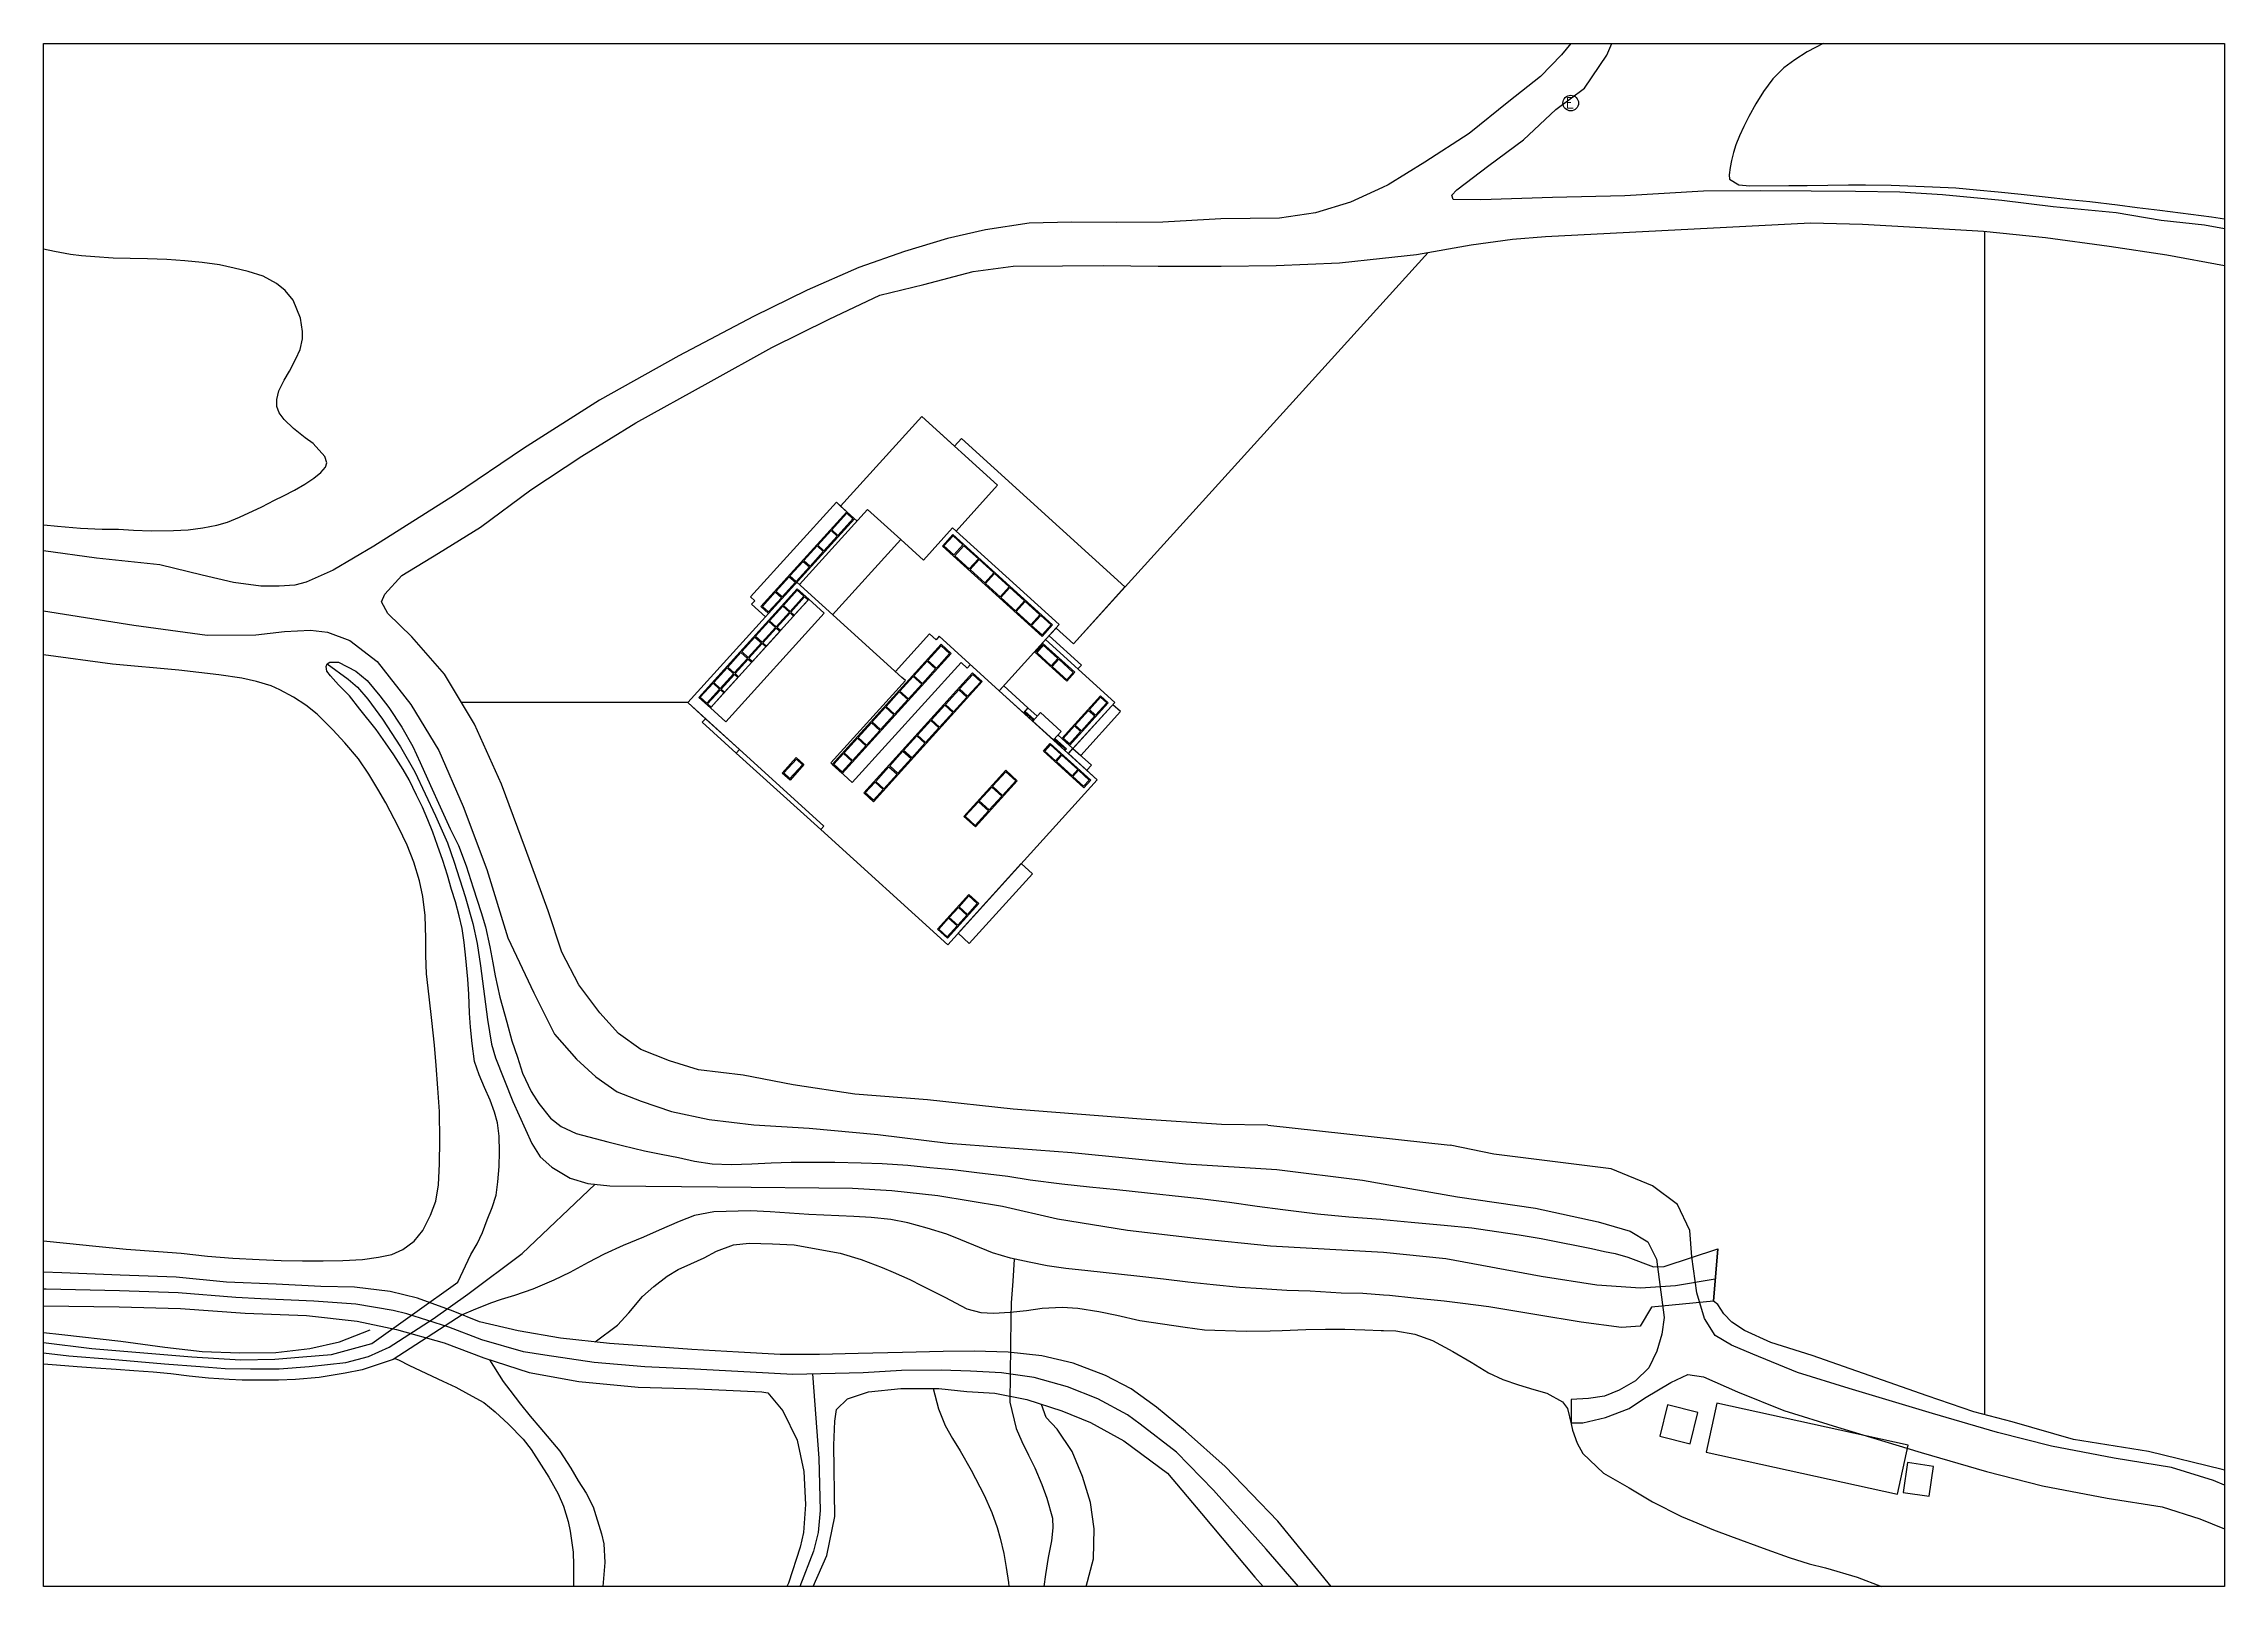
# Model space of a CAD drawing. Header units: millimetres. Extents: x 0 to 336000, y 0 to 193050.
# Drawn here: x 126000 to 336000, y 44550 to 193050 of the extents above; entities that cross this region are included whole.
import ezdxf

# ---------------------------------------------------------------- set-up
doc = ezdxf.new("R2010")
doc.units = ezdxf.units.MM
doc.header["$LTSCALE"] = 20
for name, color, linetype in [('AZ0202', 7, 'Continuous'), ('단면', 2, 'Continuous'), ('입면', 7, 'Continuous'), ('창호', 4, 'Continuous')]:
    doc.layers.add(name, color=color, linetype=linetype)
doc.styles.add('GHS', font='ROMANS', dxfattribs={"bigfont": 'NGSW.shx'})

# ---------------------------------------------------------------- blocks, each defined once
blk = doc.blocks.new('AZ0202')
at = {"layer": 'AZ0202'}
blk.add_circle((0, 0), 0.75, dxfattribs=at)
at = {"layer": 'AZ0202', "style": 'GHS'}
blk.add_text('E', height=1, dxfattribs=at).set_placement((-0.5, -0.48))

msp = doc.modelspace()

# ---------------------------------------------------------------- linework, layer by layer
for p, q in [((225162, 135288, -144408), (259318, 172956, -144408)), ((188024, 129613, -144408), (166265, 129613, -144408))]:
    msp.add_line(p, q)
msp.add_lwpolyline([(126000, 44550), (126000, 193050), (336000, 193050), (336000, 44550), (126000, 44550)], close=True)
at = {"extrusion": (0.000761888, -0.001614, 0.999998), "elevation": -144517, "flags": 128}
for points in [[(273166, 192817), (272292, 191745), (270241, 189646), (267191, 187254), (263400, 184157), (259118, 181411), (255579, 179237), (255025, 178976)], [(336110, 174980), (334194, 175352), (330035, 175793), (325688, 176544), (319621, 177123), (314672, 177716), (308957, 178274), (304861, 178513), (300601, 178598), (296324, 178603), (291439, 178642), (285960, 178605), (278367, 178175), (271410, 178017), (264503, 177776), (261851, 177806), (261715, 178225), (262195, 178747), (265285, 181077), (268612, 183566), (271738, 186465), (274499, 188541), (276634, 191715), (277109, 192817)], [(297475, 192817), (296727, 192459), (295932, 192021), (294730, 191265), (293698, 190488), (292626, 189413), (291728, 188207), (290990, 187035), (290320, 185807), (289834, 184840), (289425, 183930), (289056, 183077), (288854, 182339), (288657, 181566), (288511, 180895), (288416, 180179), (288456, 179770), (289354, 179220), (290422, 179127), (294176, 179153), (295931, 179176), (299901, 179231), (301537, 179215), (304025, 179191), (307996, 179024), (310245, 178927), (312239, 178759), (314318, 178538), (316534, 178311), (318852, 178060), (321119, 177802), (323147, 177613), (325806, 177287), (327698, 177054), (329897, 176798), (331874, 176541), (334857, 176161), (336110, 175939)], [(255025, 178976), (251971, 177541), (248599, 176519), (245124, 176015), (239461, 175937), (233891, 175647), (229381, 175608), (225081, 175619), (221015, 175530), (216796, 174897), (213140, 174068), (209020, 172804), (204615, 171265), (199650, 169082), (194459, 166536), (187288, 162767), (179630, 158488), (172314, 153848), (165677, 149341), (157921, 144441), (154007, 142129), (151397, 140982), (150290, 140701), (148785, 140589), (147042, 140589), (144405, 140952), (141388, 141648), (137307, 142656), (131217, 143285), (126110, 143992)], [(255031, 172166), (258306, 172527), (263586, 173449), (267555, 173993), (270747, 174239)], [(296249, 175577), (301259, 175426), (306917, 175107), (312904, 174754), (318881, 174147), (325005, 173320), (330579, 172500), (336110, 171447)], [(126110, 146503), (126127, 146501), (127439, 146361), (129672, 146183), (131734, 146089), (133335, 146084), (134755, 145975), (136477, 145909), (138606, 145961), (140043, 146016), (141429, 146193), (142791, 146477), (143802, 146769), (144982, 147221), (147138, 148236), (148329, 148863), (149226, 149300), (150269, 149824), (151279, 150424), (152130, 150975), (152821, 151526), (153267, 152061), (153398, 152459), (153182, 153083), (152065, 154312), (151291, 154868), (150176, 155777), (149273, 156649), (148805, 157272), (148567, 157875), (148568, 158556), (148764, 159385), (149286, 160431), (149796, 161285), (150403, 162479), (150801, 163366), (151038, 164400), (151036, 165093), (150848, 166399), (150134, 168135), (149368, 169065), (148548, 169732), (147240, 170442), (145802, 170883), (144473, 171210), (143041, 171525), (141388, 171758), (139701, 171924), (137962, 172037), (136105, 172107), (134452, 172130), (132816, 172173), (131038, 172282), (129754, 172396), (128697, 172533), (127163, 172804), (126110, 173041)], [(243995, 88725), (243995, 88725), (239536, 88773), (231788, 89285), (219483, 90253), (211222, 91144), (204218, 91685), (198280, 92583), (193462, 93508), (189178, 94030), (186370, 94914), (183630, 96000), (181485, 97539), (179680, 99534), (177664, 102232), (176018, 105369), (174686, 109348), (172519, 115318), (170198, 121543), (167607, 127325), (164724, 132135), (161583, 135724), (159266, 137977), (158637, 139092), (158980, 139820), (160612, 141609), (164123, 143775), (168169, 146284), (173030, 149869), (177944, 153115), (183134, 156319), (190097, 160162), (196238, 163569), (201754, 166280), (206628, 168611), (210880, 169631), (215608, 170890), (219487, 171402), (224235, 171433), (228160, 171453), (233442, 171411), (239497, 171396), (244813, 171457), (250890, 171709), (255031, 172166)], [(126110, 138207), (134813, 136844), (141869, 135887), (146555, 135901), (149303, 136230), (151814, 136348), (153450, 136180), (155593, 135361), (158239, 133352), (161482, 129216), (164156, 124771), (166527, 119375), (168798, 113320), (170813, 106758), (173309, 101465), (175309, 97465), (177426, 95056), (179278, 93351), (181331, 91928), (183662, 91010), (186561, 90025), (190210, 89268), (194516, 88750), (199822, 88438), (206457, 87803), (213230, 86985), (225120, 86095), (236090, 84991), (244850, 84441), (253128, 83405), (255115, 83058)], [(336110, 54074), (335069, 54492), (331033, 55770), (325493, 56658), (319447, 57800), (314247, 59122), (308018, 60953), (299987, 63379), (295008, 64918), (290716, 66659), (288652, 67530), (287082, 68461), (286037, 70103), (285321, 72578), (284815, 76036), (284628, 78563), (283448, 81076), (281026, 82862), (277075, 84523), (265774, 85934), (261569, 86790)], [(255115, 83058), (262259, 81813), (269765, 80708), (275822, 79398), (278878, 78517), (280579, 77491), (281430, 75803), (282149, 70193), (281926, 68597), (281447, 66949), (280685, 65340), (279387, 64112), (277816, 63199), (276430, 62632), (274880, 62392), (273197, 62313), (273192, 60069), (274322, 60043), (276525, 60562), (278800, 61444), (280283, 62434), (282797, 63946), (284428, 64699), (285942, 64473), (289223, 63053), (293695, 61239), (298846, 59647), (306904, 57213), (313216, 55358), (318604, 53988), (324822, 52814), (330131, 51963), (333751, 50816), (336110, 49869)], [(179218, 67850), (181389, 69463), (182456, 70660), (183784, 72208), (184872, 73182), (186165, 74161), (187209, 74803), (188423, 75367), (189705, 75955), (190919, 76570), (192537, 77201), (194036, 77337), (196302, 77285), (198398, 77202), (202830, 76405), (204825, 75768), (206872, 75023), (207912, 74565), (209521, 73841), (210659, 73291), (211876, 72677), (212899, 72162), (215003, 71019), (216367, 70674), (217594, 70611), (219179, 70701), (220763, 70887), (222262, 71086), (224187, 71190), (225687, 71095), (227733, 70765), (229454, 70417), (231671, 69897), (233870, 69576), (236034, 69276), (237909, 69024), (241914, 68883), (244231, 68907), (245373, 68937), (247656, 69046), (249564, 69069), (251422, 69063), (253347, 69012), (254915, 68956), (255128, 68948)], [(250095, 44317), (244950, 50590), (239882, 55865), (236060, 59265), (233272, 61552), (230849, 63329), (228370, 64606), (225238, 65813), (222220, 66521), (219004, 66852), (215733, 66947), (212734, 66920), (208815, 66844), (204550, 66721), (200818, 66644), (197024, 66632), (193036, 66854), (188520, 67103), (184646, 67396), (180612, 67699), (175885, 68213), (171794, 68899), (168100, 69794), (165548, 70797), (162103, 72056), (159489, 72697), (156063, 73132), (152814, 73174), (148519, 73407), (143731, 73609), (138862, 74069), (133466, 74271), (127853, 74485), (126110, 74550)], [(126110, 71322), (133393, 71238), (139277, 71069), (145515, 70613), (151428, 70382), (156297, 69842), (160076, 69046), (164697, 67745), (168506, 66303), (172865, 64912), (177661, 64030), (183376, 63476), (189062, 63317), (195287, 63041), (195861, 62951), (197279, 61210), (198689, 58381), (199316, 55383), (199485, 52209), (199269, 49516), (198978, 48106), (197851, 44634), (197666, 44317)], [(126110, 68757), (127849, 68549), (133553, 67927), (137792, 67345), (141377, 66912), (144995, 66785), (148477, 66824), (151747, 67198), (154614, 67854), (157545, 69003)], [(255128, 68948), (256318, 68907), (258142, 68583), (259864, 67970), (261826, 66915), (263567, 65895), (265256, 64881), (266626, 64217), (268144, 63705), (269611, 63271), (270849, 62904), (272377, 62085), (272842, 61439), (273218, 59963), (273339, 59350), (273773, 58090), (274332, 57103), (276326, 55212), (278795, 53800), (281024, 52447), (283845, 51045), (284919, 50580), (286915, 49752), (288535, 49152), (292065, 47861), (294214, 47101), (296141, 46485), (297692, 46113), (300762, 45192), (303102, 44317)], [(169050, 66129), (170366, 64042), (171007, 63192), (172038, 61854), (172976, 60708), (173879, 59621), (175822, 57318), (176890, 55697), (177589, 54471), (178349, 53292), (179016, 51965), (179825, 49376), (180045, 48422), (180159, 46605), (179965, 44317)], [(200215, 44317), (201541, 47296), (202289, 51043), (202199, 57905), (202299, 60205), (202467, 61330), (203534, 62362), (205531, 63029), (208655, 63364), (212330, 63363), (215022, 63090), (217698, 62901), (220778, 62298), (224148, 61208), (226917, 60106), (230136, 58323), (234342, 55216), (237623, 51316), (242735, 45212), (243545, 44317)], [(211768, 63363), (212296, 61410), (212942, 59798), (213620, 58551), (214360, 57359), (215434, 55488), (216682, 53111), (217425, 51420), (217938, 49990), (218222, 48945), (218563, 47469), (218796, 46135), (219036, 44693), (219071, 44317)], [(226507, 44317), (227224, 46962), (227265, 49853), (226933, 52374), (226155, 54906), (225150, 57304), (223698, 59459), (222650, 60559), (222211, 61835)]]:
    msp.add_lwpolyline(points, dxfattribs=at)
at = {"flags": 128}
for points, elevation in [([(270637, 174472), (296139, 175810)], -144442), ([(243885, 88958), (261459, 87023)], -144559)]:
    msp.add_lwpolyline(points, dxfattribs=dict(at, elevation=elevation))
at = {"elevation": -144513}
msp.add_lwpolyline([(312903, 174976), (312903, 61077)], dxfattribs=at)
at = {"extrusion": (0.000761888, -0.001614, 0.999998), "elevation": -144517}
for points in [[(126110, 77573), (128306, 77351), (131152, 77049), (134049, 76789), (137185, 76565), (139349, 76382), (141889, 76112), (144343, 75919), (146882, 75766), (148996, 75671), (151040, 75647), (153017, 75661), (154925, 75675), (156833, 75783), (158349, 75990), (159655, 76277), (160711, 76754), (161788, 77539), (162632, 78575), (163379, 80054), (163871, 81407), (164142, 82981), (164235, 84991), (164270, 87258), (164230, 90018), (164084, 92267), (163908, 94465), (163741, 96424), (163498, 98792), (163228, 101074), (162973, 103272), (162930, 105044), (162917, 106680), (162854, 108878), (162618, 110717), (162312, 112216), (161761, 114038), (161108, 115655), (160269, 117408), (159065, 119723), (158292, 121050), (157415, 122491), (156429, 123965), (155132, 125519), (153969, 126777), (152444, 128264), (151351, 129150), (150168, 129900), (148849, 130601), (148030, 130989), (146609, 131410), (145188, 131737), (142972, 132063), (139120, 132493), (132729, 133079), (126110, 133989)], [(126110, 67802), (130767, 67207), (140390, 66415), (145060, 66115), (148388, 66191), (151063, 66410), (153839, 66647), (157709, 67699), (166010, 73586), (167236, 76247), (167873, 77282), (168361, 78374), (168837, 79613), (169315, 80796), (169690, 81967), (169861, 83245), (169989, 84722), (170026, 86142), (169972, 87653), (169816, 88925), (169533, 89958), (169101, 91115), (168570, 92352), (168051, 93544), (167616, 94827), (167377, 96581), (167217, 98143), (167129, 99500), (167055, 101306), (166955, 102754), (166784, 104781), (166619, 106292), (166409, 107643), (166118, 108858), (165772, 110198), (165375, 111401), (165013, 112769), (164542, 114176), (164035, 115641), (163605, 116900), (163119, 118115), (162580, 119318), (162002, 120475), (161314, 121939), (160721, 122948), (159826, 124344), (159038, 125523), (158120, 126793), (156555, 128755), (155577, 130025), (154515, 131082), (153720, 131966), (153375, 132425), (153317, 132851), (153416, 133110), (153681, 133264), (154516, 133282), (156188, 132408), (157258, 131524), (158477, 130050), (159357, 128928), (160596, 127028), (161660, 125156), (162357, 123607), (163357, 121394), (164297, 119369), (165258, 117224), (166050, 115624), (166791, 113683), (167476, 111572), (168237, 109188), (168657, 107809), (169091, 105890), (169364, 104352), (169583, 103091), (170054, 101031), (170710, 98613), (171212, 96825), (171729, 95253), (172232, 93709), (173044, 91967), (173786, 90799), (174919, 89381), (175955, 88570), (177388, 87921), (180428, 87099), (181860, 86740), (183957, 86250), (185594, 85929), (187248, 85588), (188782, 85250), (190492, 84985), (192333, 84928), (194309, 84999), (196166, 85088), (198092, 85158), (200307, 85142), (202317, 85146), (204839, 85101), (206850, 85035), (209321, 84848), (211435, 84626), (213650, 84430), (215968, 84149), (218951, 83809), (221099, 83440), (224167, 83067), (226826, 82782), (229450, 82519), (232416, 82201), (234785, 81938), (237478, 81651), (240307, 81315), (242984, 80926), (245455, 80585), (248779, 80165), (251790, 79884), (254869, 79672), (255118, 79646)], [(153416, 133110), (155440, 131634), (156320, 130856), (157333, 129712), (158757, 127806), (160475, 125144), (161855, 122709), (163853, 118491), (165015, 115887), (165646, 114024), (166688, 110724), (167434, 108127), (167863, 106196), (168177, 104049), (168856, 98882), (169236, 96504), (169633, 95184), (171285, 91001), (173111, 86943), (173940, 85678), (175040, 84663), (176802, 83606), (178529, 83081), (180624, 82874), (191016, 82789), (204017, 82636), (207789, 82431), (212217, 81939), (218449, 80914), (223738, 79685), (230471, 78619), (237359, 77799), (244247, 77102), (255121, 76487)], [(126110, 66800), (128542, 66520), (132620, 66201), (137753, 65751), (141187, 65496), (143588, 65283), (146043, 65269), (148782, 65255), (151677, 65468), (155218, 65853), (157389, 66434), (159380, 67357), (163626, 70055), (166967, 72444), (172177, 76355), (179230, 83047)], [(255125, 72348), (253140, 72493), (251061, 72539), (248062, 72722), (245812, 72812), (243427, 72941), (241279, 73086), (238740, 73346), (236302, 73612), (233950, 73884), (231377, 74166), (226673, 74681), (224542, 74904), (222752, 75164), (221014, 75522), (219223, 75905), (217484, 76426), (214431, 77665), (213101, 78214), (211191, 78797), (209333, 79304), (207696, 79616), (205804, 79818), (204134, 79935), (199806, 80102), (197931, 80229), (196073, 80365), (194182, 80471), (190638, 80365), (188781, 80001), (187300, 79442), (185394, 78602), (183890, 77926), (181932, 77128), (180088, 76299), (178557, 75499), (176770, 74526), (175238, 73778), (173229, 72926), (171447, 72316), (170165, 71931), (169154, 71590), (167463, 70904), (166419, 70450), (159760, 66140), (156797, 65156), (155162, 64833), (152641, 64435), (150370, 64224), (148717, 64154), (147115, 64152), (145241, 64174), (143980, 64224), (141986, 64368), (140128, 64560), (138355, 64775), (136668, 64941), (134793, 65070), (133106, 65200), (131129, 65319), (129340, 65443), (127346, 65595), (126110, 65708)], [(255118, 79646), (257800, 79376), (260970, 79073), (263652, 78831), (266004, 78491), (268186, 78156), (270334, 77803), (271919, 77495), (274027, 77065), (275164, 76825), (276425, 76561), (277460, 76366), (278676, 76002), (281138, 75063), (282148, 75096), (287337, 76808), (286906, 71779)], [(219583, 75828), (219435, 73691), (219288, 71600), (219263, 70146), (219141, 62041), (219762, 59498), (220308, 58249), (220962, 56933), (221563, 55742), (222241, 54119), (222715, 52791), (223256, 50878), (223284, 49947), (223162, 48697), (222855, 47083), (222572, 45458), (222426, 44317)], [(255121, 76487), (261150, 75870), (270306, 74185), (275666, 73352), (279900, 73060), (283258, 73293), (287088, 73906)], [(336110, 55489), (335902, 55563), (328809, 57301), (321570, 58457), (315682, 60167), (311988, 61103), (307503, 62667), (296408, 66533), (292429, 67795), (289893, 68936), (288664, 69741), (287903, 70565), (287338, 71444), (286906, 71779), (287337, 76808)], [(246949, 44317), (243843, 47901), (238753, 53590), (235201, 57240), (231704, 59937), (230492, 60826), (227643, 62356), (224693, 63511), (221499, 64410), (218351, 64877), (215378, 65019), (212532, 65142), (208735, 65104), (205041, 64875), (198266, 64723), (194162, 64947), (188791, 65210), (184011, 65436), (179136, 65864), (174375, 66563), (172329, 66906), (168303, 68049), (165122, 69271), (161089, 70551), (159782, 70872), (156180, 71487), (152121, 71778), (147017, 72010), (144623, 72111), (139069, 72569), (133429, 72754), (126368, 72910), (126110, 72920)], [(286906, 71779), (280932, 71201), (279854, 69379), (278060, 69225), (274173, 69759), (269895, 70456), (267202, 70898), (265292, 71219), (262787, 71548), (260980, 71779), (258066, 72063), (255714, 72306), (255125, 72348)], [(159940, 66257), (160279, 66111), (161337, 65562), (164543, 64054), (165806, 63482), (167033, 62822), (168500, 62022), (169593, 61123), (170868, 59945), (172299, 58471), (173067, 57507), (174746, 54819), (175666, 53208), (176189, 52039), (176622, 50564), (176824, 49633), (177119, 47617), (177131, 46373), (177126, 44822), (177130, 44317)], [(200137, 64765), (200758, 56644), (200887, 51626), (200685, 49493), (200260, 47701), (198947, 44317)]]:
    msp.add_lwpolyline(points, dxfattribs=at)
for points in [[(284668, 58033), (285421, 61050), (282497, 61780), (281744, 58763)], [(305670, 57910), (287241, 61957), (286204, 57231), (304633, 53184)], [(307670, 53001), (308084, 55865), (305590, 56225), (305175, 53361)]]:
    msp.add_lwpolyline(points, close=True, dxfattribs=at)
at = {"layer": '단면'}
for p, q in [((210571, 157158, -144408), (202745, 148528, -144408)), ((213719, 154303, -144408), (210571, 157158, -144408)), ((214391, 155044, -144408), (213719, 154303, -144408)), ((230133, 140770, -144408), (214391, 155044, -144408)), ((202338, 148897, -144408), (194075, 139785, -144408)), ((202745, 148528, -144408), (202338, 148897, -144408)), ((225162, 135288, -144408), (230133, 140770, -144408)), ((194075, 139785, -144408), (194483, 139416, -144408)), ((194483, 139416, -144408), (194181, 139082, -144408)), ((194181, 139082, -144408), (195514, 137873, -144408)), ((195514, 137873, -144408), (188024, 129613, -144408)), ((222488, 135688, -144408), (223495, 136799, -144408)), ((223495, 136799, -144408), (225162, 135288, -144408)), ((229155, 129643, -144408), (222488, 135688, -144408)), ((188024, 129613, -144408), (201137, 117724, -144408)), ((224689, 124717, -144408), (229155, 129643, -144408)), ((227467, 122198, -144408), (224689, 124717, -144408)), ((213058, 106307, -144408), (227467, 122198, -144408)), ((201137, 117724, -144408), (200834, 117390, -144408)), ((200834, 117390, -144408), (213058, 106307, -144408))]:
    msp.add_line(p, q, dxfattribs=at)
at = {"layer": '입면'}
for p, q in [((202745, 148528, -144408), (210571, 157158, -144408)), ((210571, 157158, -144408), (217867, 150542, -144408)), ((214391, 155044, -144408), (213719, 154303, -144408)), ((230133, 140770, -144408), (214391, 155044, -144408)), ((217867, 150542, -144408), (213871, 146134, -144408)), ((198796, 140972, -144408), (205353, 148204, -144408)), ((204338, 147083, -144408), (202745, 148528, -144408)), ((205353, 148204, -144408), (208539, 145315, -144408)), ((208539, 145315, -144408), (201981, 138083, -144408)), ((210724, 143334, -144408), (208539, 145315, -144408)), ((213537, 146436, -144408), (210724, 143334, -144408)), ((223797, 137133, -144408), (213537, 146436, -144408)), ((198537, 141207, -144408), (208649, 132038, -144408)), ((225162, 135288, -144408), (230133, 140770, -144408)), ((188024, 129613, -144408), (195514, 137873, -144408)), ((218022, 130763, -144408), (223797, 137133, -144408)), ((223495, 136799, -144408), (225162, 135288, -144408)), ((211311, 136240, -144408), (208019, 132609, -144408)), ((211941, 135669, -144408), (211311, 136240, -144408)), ((212243, 136002, -144408), (211941, 135669, -144408)), ((212243, 136002, -144408), (218022, 130763, -144408)), ((229155, 129643, -144408), (222488, 135688, -144408)), ((225935, 133237, -144408), (222823, 136059, -144408)), ((203870, 121929, -144408), (214349, 133486, -144408)), ((214349, 133486, -144408), (214941, 132948, -144408)), ((214941, 132948, -144408), (215244, 133282, -144408)), ((225599, 132867, -144408), (225935, 133237, -144408)), ((201795, 123810, -144408), (208982, 131736, -144408)), ((208982, 131736, -144408), (208649, 132038, -144408)), ((227467, 122198, -144408), (218022, 130763, -144408)), ((189731, 128066, -144408), (188024, 129613, -144408)), ((221378, 127988, -144408), (220489, 128794, -144408)), ((221680, 128321, -144408), (220791, 129127, -144408)), ((225125, 125198, -144408), (229155, 129643, -144408)), ((225865, 124526, -144408), (229694, 128749, -144408)), ((229694, 128749, -144408), (228953, 129420, -144408)), ((224489, 125167, -144408), (223378, 126174, -144408)), ((225125, 125198, -144408), (223680, 126508, -144408)), ((224355, 125020, -144408), (224489, 125167, -144408)), ((224689, 124717, -144408), (225125, 125198, -144408)), ((225125, 125198, -144408), (225865, 124526, -144408)), ((203870, 121929, -144408), (201795, 123810, -144408)), ((213058, 106307, -144408), (227467, 122198, -144408)), ((200834, 117390, -144408), (213058, 106307, -144408))]:
    msp.add_line(p, q, dxfattribs=at)
at = {"layer": '입면', "elevation": -144408}
for points in [[(194483, 139416), (194075, 139785), (202338, 148897), (203338, 147990), (195075, 138878)], [(195075, 138878), (195816, 138207), (195514, 137873), (194181, 139082), (194483, 139416)], [(223277, 126063), (223981, 125425), (223948, 125389)], [(226467, 123105), (226902, 123586), (225125, 125198)]]:
    msp.add_lwpolyline(points, dxfattribs=at)
for points in [[(195075, 138878), (203338, 147990), (204078, 147319), (195816, 138207)], [(212561, 144689), (213568, 145800), (223162, 137102), (222154, 135990)], [(189097, 130126), (198568, 140571), (199681, 139562), (190210, 129116)], [(190210, 129116), (199681, 139562), (201163, 138218), (191692, 127773)], [(201944, 123676), (212423, 135232), (213386, 134359), (202907, 122802)], [(224524, 131682), (225297, 132534), (222185, 135355), (221413, 134503)], [(204981, 120922), (215460, 132478), (216386, 131638), (205907, 120082)], [(218022, 130763), (218457, 131243), (220791, 129127), (220355, 128647)], [(227778, 130283), (224050, 126172), (224791, 125500), (228519, 129612)], [(223244, 126027), (223983, 126842), (221983, 128656), (221244, 127841)], [(189429, 127732), (189731, 128066), (193003, 125099), (192701, 124765)], [(192701, 124765), (193003, 125099), (201137, 117724), (200834, 117390)], [(197134, 122838), (198478, 124319), (199219, 123648), (197875, 122166)], [(222270, 124953), (222942, 125694), (226831, 122167), (226159, 121426)], [(214613, 118667), (218644, 123112), (219755, 122104), (215724, 117659)], [(214065, 107418), (220144, 114123), (221218, 113149), (215139, 106444)], [(212063, 107816), (215087, 111151), (216050, 110277), (213026, 106943)]]:
    msp.add_lwpolyline(points, close=True, dxfattribs=at)
at = {"layer": '창호', "elevation": -144408}
for points in [[(201898, 146253), (203345, 147849), (203937, 147312), (202490, 145716)], [(200554, 144772), (201830, 146179), (202423, 145642), (201147, 144234)], [(213660, 143828), (214533, 144791), (213575, 145659), (212702, 144696)], [(197867, 141808), (199144, 143216), (199736, 142679), (198460, 141271)], [(199211, 143290), (200487, 144698), (201080, 144160), (199803, 142753)], [(215142, 142484), (216015, 143447), (214607, 144723), (213734, 143760)], [(216623, 141141), (217496, 142104), (216089, 143380), (215216, 142417)], [(196524, 140327), (197800, 141734), (198393, 141197), (197117, 139790)], [(218105, 139797), (218978, 140760), (217571, 142037), (216697, 141074)], [(195217, 138885), (196457, 140253), (197049, 139715), (195809, 138348)], [(195907, 137488), (197184, 138896), (197813, 138325), (196537, 136917)], [(197251, 138970), (198575, 140430), (199204, 139859), (197880, 138399)], [(197955, 138332), (199278, 139792), (199614, 139488), (198290, 138027)], [(219586, 138454), (220460, 139417), (219052, 140693), (218179, 139730)], [(221068, 137110), (221941, 138073), (220534, 139350), (219660, 138387)], [(194564, 136007), (195840, 137414), (196470, 136843), (195194, 135436)], [(195268, 135369), (196544, 136776), (196880, 136472), (195603, 135064)], [(196611, 136850), (197887, 138258), (198223, 137953), (196947, 136546)], [(222147, 136132), (223021, 137095), (222015, 138006), (221142, 137043)], [(191877, 133043), (193153, 134451), (193783, 133880), (192507, 132472)], [(193220, 134525), (194497, 135933), (195126, 135362), (193850, 133954)], [(193924, 133887), (195200, 135294), (195536, 134990), (194260, 133583)], [(211153, 133683), (212429, 135091), (213244, 134352), (211968, 132944)], [(221554, 134510), (222192, 135214), (222118, 135281), (221480, 134577)], [(223036, 133166), (223674, 133870), (222266, 135146), (221628, 134443)], [(190534, 131562), (191810, 132969), (192440, 132398), (191163, 130991)], [(191237, 130924), (192514, 132331), (192849, 132027), (191573, 130619)], [(192581, 132405), (193857, 133813), (194193, 133509), (192916, 132101)], [(209810, 132202), (211086, 133609), (211901, 132870), (210625, 131463)], [(214190, 130929), (215467, 132337), (216245, 131632), (214968, 130224)], [(223110, 133099), (223748, 133803), (225155, 132527), (224517, 131823)], [(189238, 130133), (190466, 131488), (191096, 130917), (189867, 129562)], [(189942, 129495), (191170, 130850), (191506, 130545), (190277, 129190)], [(207123, 129239), (208399, 130646), (209214, 129907), (207938, 128500)], [(208466, 130720), (209743, 132128), (210557, 131389), (209281, 129981)], [(212847, 129448), (214123, 130855), (214901, 130150), (213625, 128742)], [(205779, 127757), (207056, 129164), (207871, 128426), (206594, 127018)], [(211504, 127966), (212780, 129374), (213558, 128668), (212281, 127261)], [(220429, 128580), (220512, 128671), (220735, 128470), (220651, 128378)], [(220429, 128580), (220512, 128671), (220735, 128470), (220651, 128378)], [(220725, 128311), (220809, 128403), (221327, 127932), (221244, 127841)], [(225338, 127443), (226631, 128869), (227224, 128332), (225931, 126906)], [(226699, 128943), (227785, 130142), (228378, 129605), (227291, 128406)], [(203092, 124794), (204369, 126201), (205184, 125462), (203907, 124055)], [(204436, 126275), (205712, 127683), (206527, 126944), (205251, 125536)], [(208817, 125003), (210093, 126410), (210871, 125705), (209595, 124298)], [(210160, 126485), (211436, 127892), (212214, 127187), (210938, 125779)], [(223647, 125727), (223698, 125783), (223327, 126119), (223277, 126063)], [(224192, 126179), (225271, 127369), (225864, 126832), (224784, 125641)], [(197276, 122845), (198485, 124178), (199077, 123641), (197868, 122307)], [(202085, 123683), (203025, 124720), (203840, 123981), (202900, 122944)], [(207473, 123521), (208750, 124929), (209527, 124224), (208251, 122816)], [(222411, 124960), (222949, 125552), (223986, 124612), (223449, 124019)], [(223523, 123952), (224060, 124545), (225579, 123168), (225041, 122575)], [(205122, 120928), (206063, 121966), (206840, 121260), (205900, 120223)], [(206130, 122040), (207406, 123447), (208184, 122742), (206908, 121334)], [(217374, 121563), (218650, 122971), (219613, 122097), (218337, 120690)], [(225115, 122508), (225653, 123101), (226690, 122160), (226153, 121568)], [(214754, 118674), (216031, 120081), (216994, 119208), (215717, 117801)], [(216098, 120156), (217307, 121489), (218270, 120616), (217061, 119282)], [(213212, 108934), (214086, 109898), (214901, 109159), (214027, 108195)], [(214153, 109972), (215094, 111009), (215909, 110270), (214968, 109233)], [(212205, 107823), (213145, 108860), (213960, 108121), (213020, 107084)]]:
    msp.add_lwpolyline(points, close=True, dxfattribs=at)
msp.add_lwpolyline([(224281, 125087), (224364, 125178), (223772, 125716), (223721, 125660)], dxfattribs=at)
at = {"layer": '창호'}
msp.add_lwpolyline([(280988, 118256)], close=True, dxfattribs=at)

# ---------------------------------------------------------------- block references
at = {"extrusion": (0.000761888, -0.001614, 0.999998), "xscale": 1000.000000000001, "yscale": 1000.000000000001, "zscale": 1000.000000000001, "rotation": 359.9989408490567}
msp.add_blockref('AZ0202', (273167, 187097, -144517), dxfattribs=at)

doc.saveas('drawing.dxf')
